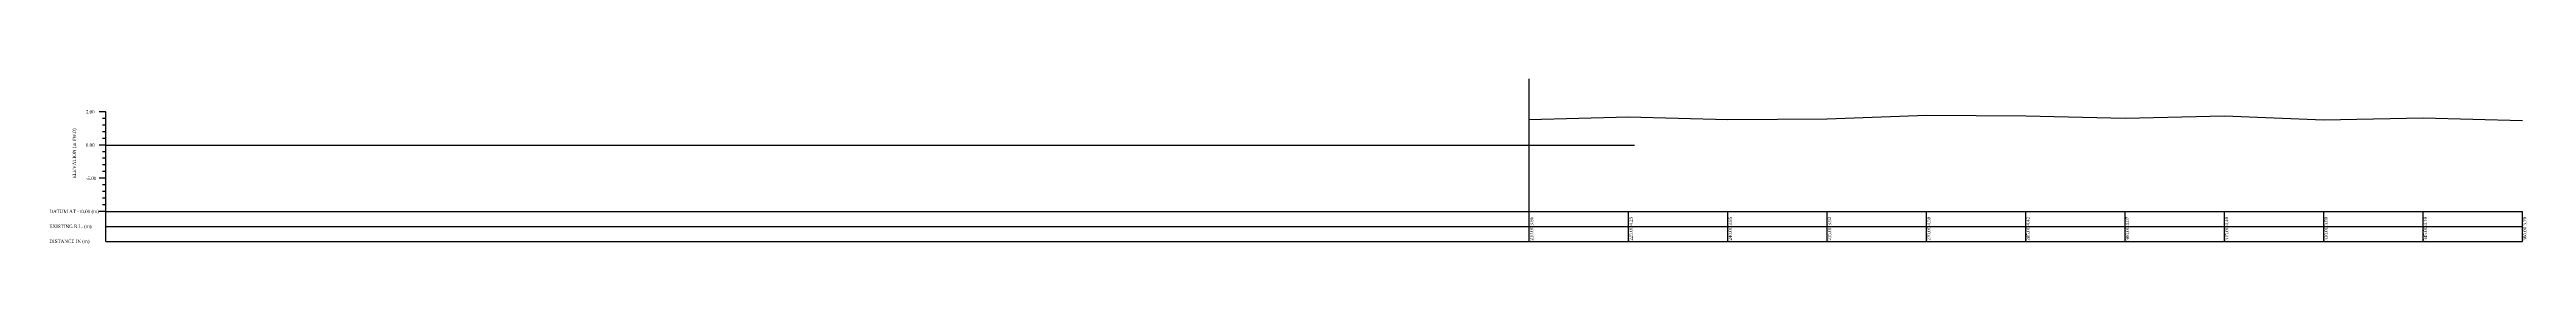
# Model space of a CAD drawing. Header units: metres. Extents: x -148477 to 168932, y -55673 to -2736.
# Drawn here: x -1294.3 to -920.2, y -21890 to -21865.1 of the extents above; entities that cross this region are included whole.
import ezdxf

# ---------------------------------------------------------------- set-up
doc = ezdxf.new("R2010")
doc.units = ezdxf.units.M
doc.styles.add('liza', font='times.ttf', dxfattribs={"height": 2})

msp = doc.modelspace()

# ---------------------------------------------------------------- linework, layer by layer
at = {"color": 3, "linetype": 'Continuous', "lineweight": -3, "ltscale": 0.5}
for p, q in [((-1070.8422, -21885.06), (-1070.8422, -21865.1054)), ((-1285.8422, -21875.06), (-1054.9601, -21875.06))]:
    msp.add_line(p, q, dxfattribs=at)
at = {"color": 6, "linetype": 'Continuous', "lineweight": -3, "ltscale": 0.5}
for p, q in [((-1285.8422, -21870.06), (-1286.8422, -21870.06)), ((-1285.8422, -21871.06), (-1286.3422, -21871.06)), ((-1285.8422, -21872.06), (-1286.3422, -21872.06)), ((-1285.8422, -21889.56), (-1285.8422, -21870.06)), ((-1285.8422, -21875.06), (-1286.8422, -21875.06)), ((-1285.8422, -21873.06), (-1286.3422, -21873.06)), ((-1285.8422, -21874.06), (-1286.3422, -21874.06)), ((-1285.8422, -21876.06), (-1286.3422, -21876.06)), ((-1285.8422, -21880.06), (-1286.8422, -21880.06)), ((-1285.8422, -21877.06), (-1286.3422, -21877.06)), ((-1285.8422, -21878.06), (-1286.3422, -21878.06)), ((-1285.8422, -21879.06), (-1286.3422, -21879.06)), ((-1285.8422, -21881.06), (-1286.3422, -21881.06)), ((-1285.8422, -21882.06), (-1286.3422, -21882.06)), ((-1285.8422, -21883.06), (-1286.3422, -21883.06)), ((-1285.8422, -21884.06), (-1286.3422, -21884.06)), ((-1285.8422, -21885.06), (-1286.8422, -21885.06)), ((-1285.8422, -21885.06), (-920.8422, -21885.06)), ((-1285.8422, -21887.31), (-920.8422, -21887.31)), ((-1070.8422, -21889.56), (-1070.8422, -21885.06)), ((-1055.8422, -21889.56), (-1055.8422, -21885.06)), ((-1040.8422, -21889.56), (-1040.8422, -21885.06)), ((-1025.8422, -21889.56), (-1025.8422, -21885.06)), ((-1010.8422, -21889.56), (-1010.8422, -21885.06)), ((-995.8422, -21889.56), (-995.8422, -21885.06)), ((-980.8422, -21889.56), (-980.8422, -21885.06)), ((-965.8422, -21889.56), (-965.8422, -21885.06)), ((-950.8422, -21889.56), (-950.8422, -21885.06)), ((-935.8422, -21889.56), (-935.8422, -21885.06)), ((-920.8422, -21889.56), (-920.8422, -21885.06)), ((-1285.8422, -21889.56), (-920.8422, -21889.56))]:
    msp.add_line(p, q, dxfattribs=at)
at = {"color": 2, "linetype": 'Continuous', "lineweight": -3, "ltscale": 0.5}
msp.add_lwpolyline([(-1070.8422, -21871.2), (-1055.8422, -21870.81), (-1040.8422, -21871.21), (-1025.8422, -21871.14), (-1010.8422, -21870.56), (-995.8422, -21870.64), (-980.8422, -21870.99), (-965.8422, -21870.66), (-950.8422, -21871.26), (-935.8422, -21870.96), (-920.8422, -21871.36)], dxfattribs=at)

# ---------------------------------------------------------------- texts
at = {"color": 6, "linetype": 'Continuous', "lineweight": -3, "ltscale": 0.5, "char_height": 0.5, "attachment_point": 1, "rotation": 90, "style": 'liza'}
for s, insert, width in [('ELEVATION (m PWD)', (-1290.8422, -21880.06), 10), ('3.86', (-1070.7422, -21887.21), 2.15), ('210.00', (-1070.7422, -21889.46), 2.15), ('225.00', (-1055.7422, -21889.46), 2.15), ('4.25', (-1055.7422, -21887.21), 2.15), ('3.85', (-1040.7422, -21887.21), 2.15), ('240.00', (-1040.7422, -21889.46), 2.15), ('255.00', (-1025.7422, -21889.46), 2.15), ('3.92', (-1025.7422, -21887.21), 2.15), ('4.50', (-1010.7422, -21887.21), 2.15), ('270.00', (-1010.7422, -21889.46), 2.15), ('285.00', (-995.7422, -21889.46), 2.15), ('4.42', (-995.7422, -21887.21), 2.15), ('4.07', (-980.7422, -21887.21), 2.15), ('300.00', (-980.7422, -21889.46), 2.15), ('4.40', (-965.7422, -21887.21), 2.15), ('315.00', (-965.7422, -21889.46), 2.15), ('3.80', (-950.7422, -21887.21), 2.15), ('330.00', (-950.7422, -21889.46), 2.15), ('4.10', (-935.7422, -21887.21), 2.15), ('345.00', (-935.7422, -21889.46), 2.15), ('3.70', (-920.7422, -21887.21), 2.15), ('360.00', (-920.7422, -21889.46), 2.15)]:
    msp.add_mtext(s, dxfattribs=dict(at, insert=insert, width=width))
at = {"color": 6, "linetype": 'Continuous', "lineweight": -3, "ltscale": 0.5, "char_height": 0.5, "attachment_point": 1, "style": 'liza'}
for s, insert, width in [('5.00', (-1288.8422, -21869.81), 2), ('0.00', (-1288.8422, -21874.81), 2), ('-5.00', (-1288.8422, -21879.81), 2), ('DATUM AT -10.00 (m)', (-1294.3422, -21884.81), 7.5), ('EXISTING R.L. (m)', (-1294.3422, -21887.06), 7.5), ('DISTANCE IN (m)', (-1294.3422, -21889.31), 7.5)]:
    msp.add_mtext(s, dxfattribs=dict(at, insert=insert, width=width))

doc.saveas('drawing.dxf')
